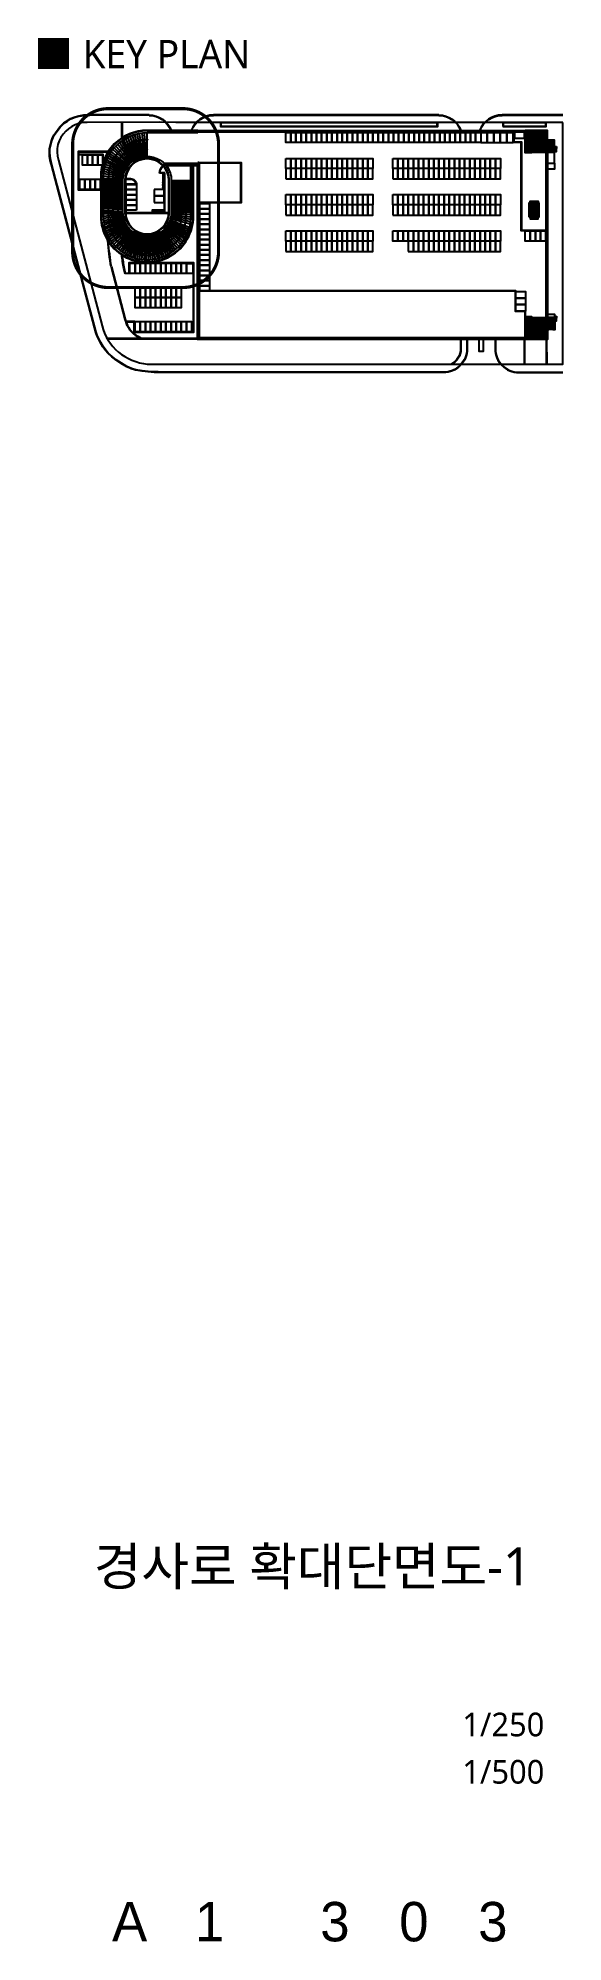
# Model space of a CAD drawing. Header units: millimetres. Extents: x 367092 to 767578, y 396038 to 811791.
# Drawn here: x 545715 to 562328, y 396427 to 456782 of the extents above; entities that cross this region are included whole.
import ezdxf
from ezdxf.enums import TextEntityAlignment as Align

# ---------------------------------------------------------------- set-up
doc = ezdxf.new("R2010")
doc.units = ezdxf.units.MM
doc.header["$LTSCALE"] = 100
doc.header["$MEASUREMENT"] = 0
doc.header["$PDSIZE"] = -10
doc.linetypes.add('CENTER', pattern=[2, 1.25, -0.25, 0.25, -0.25])
doc.linetypes.add('HID', pattern=[2.5, 1.5, -1])
for name, color, linetype in [('CEN(ST)', 1, 'CENTER'), ('KEYPLAN', 8, 'CONTINUOUS'), ('LED', 7, 'CONTINUOUS'), ('TEXT', 3, 'CONTINUOUS'), ('TEXT-TITLE', 6, 'CONTINUOUS'), ('TEXT-기입', 6, 'CONTINUOUS')]:
    doc.layers.add(name, color=color, linetype=linetype)
doc.styles.add('CGS', font='cgse', dxfattribs={"bigfont": 'cgs'})
doc.styles.add('나눔바른고딕', font='NanumBarunGothic.ttf')

msp = doc.modelspace()

# ---------------------------------------------------------------- texts
at = {"layer": 'TEXT', "style": '나눔바른고딕'}
msp.add_text('■ KEY PLAN', height=900, dxfattribs=at).set_placement((545591.8, 456274.8), align=Align.MIDDLE_LEFT)
at = {"layer": 'TEXT-TITLE', "style": '나눔바른고딕'}
msp.add_text('경사로 확대단면도-1', height=1200, dxfattribs=at).set_placement((554402.4, 407732.6), align=Align.CENTER)
at = {"layer": 'TEXT-기입', "style": '나눔바른고딕'}
for s, p in [('1/250', (559142.8, 402719.5)), ('1/500', (559142.8, 401219.5))]:
    msp.add_text(s, height=750, dxfattribs=at).set_placement(p, align=Align.BOTTOM_LEFT)
at = {"layer": 'TEXT-기입', "style": 'CGS'}
for s, p in [('A', (548611.3, 397069.5)), ('1', (551142.7, 397069.5)), ('3', (555111.3, 397069.5)), ('0', (557611.3, 397069.5)), ('3', (560111.3, 397069.5))]:
    msp.add_text(s, height=1250, dxfattribs=at).set_placement(p, align=Align.MIDDLE_CENTER)

# ---------------------------------------------------------------- blocks, each defined once
blk = doc.blocks.new('KEYPLAN')
at = {"layer": 'KEYPLAN', "ltscale": 0.1}
h = blk.add_hatch(dxfattribs=at)
h.set_pattern_fill('ANSI31', color=256, scale=6944.444444, angle=135)
h.set_pattern_definition([(180, (-35652198.5, -330605.2), (-6e-14, -868.055556), [])])
h.paths.add_polyline_path([(42570, 108076), (52391, 108076), (52391, 119749), (42570, 119749)])
h = blk.add_hatch(dxfattribs=at)
h.set_pattern_fill('ANSI31', color=256, scale=6944.444444, angle=135)
h.set_pattern_definition([(180, (-35652198.5, -328621.1), (-6e-14, -868.055556), [])])
h.paths.add_polyline_path([(76796, 103876), (76796, 119749), (86617, 119749), (86617, 103876)])
at = {"layer": 'CEN(ST)', "linetype": 'HID', "ltscale": 0.5, "const_width": 1587}
blk.add_lwpolyline([(27153, 138053, -0.4142136), (45089, 155990), (82554, 155990, -0.4142136), (100490, 138053), (100490, 83903, -0.4142136), (82554, 65966), (45089, 65966, -0.4142136), (27153, 83903)], format="xyb", close=True, dxfattribs=at)
at = {"layer": 'KEYPLAN', "ltscale": 0.1}
for p, q in [((90040, 143757), (64594, 143757)), ((72964, 128628), (90040, 128628)), ((86617, 101892), (86617, 127339)), ((42570, 121733), (42570, 101892)), ((73125, 115311), (68165, 115311)), ((68165, 115311), (68165, 112037)), ((72616, 123339), (72616, 123416)), ((72616, 123416), (72993, 123416)), ((72616, 123258), (72616, 123317)), ((72616, 122961), (72616, 123236)), ((72616, 122879), (72616, 122939)), ((72616, 122582), (72616, 122857)), ((72616, 122501), (72616, 122560)), ((72616, 122202), (72616, 122478)), ((72616, 121823), (72616, 122099)), ((72616, 121742), (72616, 121801)), ((72616, 121719), (72616, 121643)), ((72616, 121643), (72993, 121643)), ((72616, 121445), (72616, 121521)), ((72616, 121521), (72993, 121521)), ((72616, 121364), (72616, 121423)), ((72616, 121067), (72616, 121342)), ((72616, 120985), (72616, 121044)), ((72616, 120688), (72616, 120963)), ((72616, 120606), (72616, 120665)), ((72616, 120308), (72616, 120584)), ((72616, 119929), (72616, 120205)), ((72616, 119848), (72616, 119907)), ((72616, 119825), (72616, 119749)), ((72616, 119749), (72993, 119749)), ((72616, 119512), (72616, 119588)), ((72616, 119588), (72993, 119588)), ((72616, 119431), (72616, 119489)), ((72616, 119133), (72616, 119409)), ((72616, 119052), (72616, 119111)), ((72616, 118754), (72616, 119030)), ((72616, 118673), (72616, 118732)), ((72616, 118375), (72616, 118650)), ((72616, 117996), (72616, 118271)), ((72616, 117914), (72616, 117974)), ((72616, 117892), (72616, 117815)), ((72616, 117815), (72993, 117815)), ((72616, 117617), (72616, 117693)), ((72616, 117693), (72993, 117693)), ((72616, 117536), (72616, 117595)), ((72616, 117239), (72616, 117514)), ((72616, 117157), (72616, 117217)), ((72616, 116860), (72616, 117135)), ((72616, 116778), (72616, 116838)), ((72616, 116480), (72616, 116756)), ((72616, 116101), (72616, 116377)), ((72616, 116020), (72616, 116079)), ((72616, 115997), (72616, 115921)), ((72616, 115921), (72993, 115921)), ((72635, 123258), (72635, 123317)), ((72635, 122879), (72635, 122939)), ((72635, 122500), (72635, 122560)), ((72635, 122121), (72635, 122180)), ((72635, 121742), (72635, 121801)), ((72635, 121364), (72635, 121423)), ((72635, 120985), (72635, 121044)), ((72635, 120606), (72635, 120665)), ((72635, 120226), (72635, 120286)), ((72635, 119847), (72635, 119907)), ((72635, 119431), (72635, 119489)), ((72635, 119051), (72635, 119111)), ((72635, 118672), (72635, 118732)), ((72635, 118293), (72635, 118353)), ((72635, 117914), (72635, 117974)), ((72635, 117536), (72635, 117595)), ((72635, 117157), (72635, 117217)), ((72635, 116778), (72635, 116838)), ((72635, 116398), (72635, 116458)), ((72635, 116020), (72635, 116079)), ((72648, 123258), (72648, 123317)), ((72648, 122879), (72648, 122939)), ((72648, 122500), (72648, 122560)), ((72648, 122121), (72648, 122180)), ((72648, 121742), (72648, 121801)), ((72648, 121364), (72648, 121423)), ((72648, 120985), (72648, 121044)), ((72648, 120606), (72648, 120665)), ((72648, 120226), (72648, 120286)), ((72648, 119847), (72648, 119907)), ((72648, 119431), (72648, 119489)), ((72648, 119051), (72648, 119111)), ((72648, 118672), (72648, 118732)), ((72648, 118293), (72648, 118353)), ((72648, 117914), (72648, 117974)), ((72648, 117536), (72648, 117595)), ((72648, 117157), (72648, 117217)), ((72648, 116778), (72648, 116838)), ((72648, 116398), (72648, 116458)), ((72648, 116020), (72648, 116079)), ((72666, 123339), (72666, 123366)), ((72666, 123366), (72944, 123366)), ((72666, 123258), (72666, 123317)), ((72666, 122961), (72666, 123236)), ((72666, 122879), (72666, 122939)), ((72666, 122582), (72666, 122857)), ((72666, 122501), (72666, 122560)), ((72666, 122202), (72666, 122478)), ((72666, 121823), (72666, 122099)), ((72666, 121742), (72666, 121801)), ((72666, 121719), (72666, 121693)), ((72666, 121693), (72944, 121693)), ((72666, 121445), (72666, 121472)), ((72666, 121472), (72944, 121472)), ((72666, 121364), (72666, 121423)), ((72666, 121067), (72666, 121342)), ((72666, 120985), (72666, 121044)), ((72666, 120688), (72666, 120963)), ((72666, 120606), (72666, 120665)), ((72666, 120308), (72666, 120584)), ((72666, 119929), (72666, 120205)), ((72666, 119848), (72666, 119907)), ((72666, 119825), (72666, 119798)), ((72666, 119798), (72944, 119798)), ((72666, 119512), (72666, 119538)), ((72666, 119538), (72944, 119538)), ((72666, 119431), (72666, 119489)), ((72666, 119133), (72666, 119409)), ((72666, 119052), (72666, 119111)), ((72666, 118754), (72666, 119030)), ((72666, 118673), (72666, 118732)), ((72666, 118375), (72666, 118650)), ((72666, 117996), (72666, 118271)), ((72666, 117914), (72666, 117974)), ((72666, 117892), (72666, 117865)), ((72666, 117865), (72944, 117865)), ((72666, 117617), (72666, 117644)), ((72666, 117644), (72944, 117644)), ((72666, 117536), (72666, 117595)), ((72666, 117239), (72666, 117514)), ((72666, 117157), (72666, 117217)), ((72666, 116860), (72666, 117135)), ((72666, 116778), (72666, 116838)), ((72666, 116480), (72666, 116756)), ((72666, 116101), (72666, 116377)), ((72666, 116020), (72666, 116079)), ((72666, 115997), (72666, 115971)), ((72666, 115971), (72944, 115971)), ((72944, 123339), (72944, 123366)), ((72944, 123258), (72944, 123317)), ((72944, 122961), (72944, 123236)), ((72944, 122879), (72944, 122939)), ((72944, 122582), (72944, 122857)), ((72944, 122501), (72944, 122560)), ((72944, 122202), (72944, 122478)), ((72944, 122121), (72944, 122180)), ((72944, 121823), (72944, 122099)), ((72944, 121742), (72944, 121801)), ((72944, 121719), (72944, 121693)), ((72944, 121445), (72944, 121472)), ((72944, 121364), (72944, 121423)), ((72944, 121067), (72944, 121342)), ((72944, 120985), (72944, 121044)), ((72944, 120688), (72944, 120963)), ((72944, 120606), (72944, 120665)), ((72944, 120308), (72944, 120584)), ((72944, 120227), (72944, 120286)), ((72944, 119929), (72944, 120205)), ((72944, 119848), (72944, 119907)), ((72944, 119825), (72944, 119798)), ((72944, 119512), (72944, 119538)), ((72944, 119431), (72944, 119489)), ((72944, 119133), (72944, 119409)), ((72944, 119052), (72944, 119111)), ((72944, 118754), (72944, 119030)), ((72944, 118673), (72944, 118732)), ((72944, 118375), (72944, 118650)), ((72944, 118293), (72944, 118353)), ((72944, 117996), (72944, 118271)), ((72944, 117914), (72944, 117974)), ((72944, 117892), (72944, 117865)), ((72944, 117617), (72944, 117644)), ((72944, 117536), (72944, 117595)), ((72944, 117239), (72944, 117514)), ((72944, 117157), (72944, 117217)), ((72944, 116860), (72944, 117135)), ((72944, 116778), (72944, 116838)), ((72944, 116480), (72944, 116756)), ((72944, 116399), (72944, 116458)), ((72944, 116101), (72944, 116377)), ((72944, 116020), (72944, 116079)), ((72944, 115997), (72944, 115971)), ((72962, 123258), (72962, 123317)), ((72962, 122879), (72962, 122939)), ((72962, 122500), (72962, 122560)), ((72962, 122121), (72962, 122180)), ((72962, 121742), (72962, 121801)), ((72962, 121364), (72962, 121423)), ((72962, 120985), (72962, 121044)), ((72962, 120606), (72962, 120665)), ((72962, 120226), (72962, 120286)), ((72962, 119847), (72962, 119907)), ((72962, 119431), (72962, 119489)), ((72962, 119051), (72962, 119111)), ((72962, 118672), (72962, 118732)), ((72962, 118293), (72962, 118353)), ((72962, 117914), (72962, 117974)), ((72962, 117536), (72962, 117595)), ((72962, 117157), (72962, 117217)), ((72962, 116778), (72962, 116838)), ((72962, 116398), (72962, 116458)), ((72962, 116020), (72962, 116079)), ((72975, 123258), (72975, 123317)), ((72975, 122879), (72975, 122939)), ((72975, 122500), (72975, 122560)), ((72975, 122121), (72975, 122180)), ((72975, 121742), (72975, 121801)), ((72975, 121364), (72975, 121423)), ((72975, 120985), (72975, 121044)), ((72975, 120606), (72975, 120665)), ((72975, 120226), (72975, 120286)), ((72975, 119847), (72975, 119907)), ((72975, 119431), (72975, 119489)), ((72975, 119051), (72975, 119111)), ((72975, 118672), (72975, 118732)), ((72975, 118293), (72975, 118353)), ((72975, 117914), (72975, 117974)), ((72975, 117536), (72975, 117595)), ((72975, 117157), (72975, 117217)), ((72975, 116778), (72975, 116838)), ((72975, 116398), (72975, 116458)), ((72975, 116020), (72975, 116079)), ((72993, 123339), (72993, 123416)), ((72993, 123258), (72993, 123317)), ((72993, 122961), (72993, 123236)), ((72993, 122879), (72993, 122939)), ((72993, 122582), (72993, 122857)), ((72993, 122501), (72993, 122560)), ((72993, 122202), (72993, 122478)), ((72993, 122121), (72993, 122180)), ((72993, 121823), (72993, 122099)), ((72993, 121742), (72993, 121801)), ((72993, 121719), (72993, 121643)), ((72993, 121445), (72993, 121521)), ((72993, 121364), (72993, 121423)), ((72993, 121067), (72993, 121342)), ((72993, 120985), (72993, 121044)), ((72993, 120688), (72993, 120963)), ((72993, 120606), (72993, 120665)), ((72993, 120308), (72993, 120584)), ((72993, 120227), (72993, 120286)), ((72993, 119929), (72993, 120205)), ((72993, 119848), (72993, 119907)), ((72993, 119825), (72993, 119749)), ((72993, 119512), (72993, 119588)), ((72993, 119431), (72993, 119489)), ((72993, 119133), (72993, 119409)), ((72993, 119052), (72993, 119111)), ((72993, 118754), (72993, 119030)), ((72993, 118673), (72993, 118732)), ((72993, 118375), (72993, 118650)), ((72993, 118293), (72993, 118353)), ((72993, 117996), (72993, 118271)), ((72993, 117914), (72993, 117974)), ((72993, 117892), (72993, 117815)), ((72993, 117617), (72993, 117693)), ((72993, 117536), (72993, 117595)), ((72993, 117239), (72993, 117514)), ((72993, 117157), (72993, 117217)), ((72993, 116860), (72993, 117135)), ((72993, 116778), (72993, 116838)), ((72993, 116480), (72993, 116756)), ((72993, 116399), (72993, 116458)), ((72993, 116101), (72993, 116377)), ((72993, 116020), (72993, 116079)), ((72993, 115997), (72993, 115921)), ((73125, 112037), (73125, 115311)), ((73324, 103728), (73324, 123519)), ((73125, 112037), (68165, 112037)), ((68165, 112037), (68165, 108763)), ((68165, 112037), (73125, 112037)), ((68165, 108763), (73125, 108763)), ((73125, 108763), (73125, 112037)), ((42572, 104876), (52391, 105221))]:
    blk.add_line(p, q, dxfattribs=at)
for points in [[(70122, 23278), (68112, 23280), (65137, 23505), (62112, 23900), (58831, 24403), (56634, 25061), (54338, 26121), (51577, 27663), (48997, 29418), (46918, 31054), (44896, 32874), (43714, 34322), (42377, 36155), (41190, 38200), (39536, 41471), (38809, 43404), (32301, 67914), (19195, 117421), (16519, 127664), (15947, 129967), (15592, 132065), (15470, 134149), (15584, 135862), (15963, 137895), (16365, 139294), (16829, 140720), (17730, 142684), (20728, 146870), (21556, 147689), (22774, 148777), (24401, 149921), (26097, 150954), (28438, 151899), (30339, 152407), (32836, 152795), (34887, 152889), (35879, 152888)], [(70123, 23476), (68120, 23478), (65157, 23702), (62140, 24096), (58874, 24597), (56704, 25247), (54428, 26298), (51681, 27832), (49114, 29579), (47046, 31205), (45040, 33011), (43871, 34443), (42543, 36264), (41364, 38294), (39718, 41551), (38998, 43465), (32507, 67914), (19506, 117021), (19383, 117486), (16712, 127713), (16141, 130007), (15790, 132088), (15669, 134148), (15781, 135838), (16157, 137849), (16555, 139236), (17014, 140648), (17902, 142584), (20879, 146741), (21692, 147544), (22898, 148622), (24510, 149755), (26187, 150776), (28501, 151710), (30380, 152212), (32856, 152597), (34892, 152691), (35879, 152689)], [(65537, 152810), (35879, 152884)], [(65537, 152612), (35879, 152686)], [(51947, 141325), (51941, 149099)], [(52145, 141451), (52139, 149099)], [(63955, 131935), (63337, 143721)], [(90040, 144749), (64594, 144749)], [(64594, 131952), (64594, 143757)], [(90040, 144452), (90040, 143757)], [(265139, 94452), (252639, 94452), (252639, 138896), (248770, 138896), (248770, 144452)], [(265139, 94650), (252838, 94650), (252838, 139095), (248969, 139095), (248969, 144452)], [(44978, 134333), (29871, 134333), (29871, 115111), (41280, 115111), (41280, 120468)], [(44852, 134134), (30070, 134134), (30070, 132869)], [(55111, 127429), (46550, 134361)], [(55526, 127914), (47277, 135341)], [(55965, 128378), (48060, 136283)], [(56429, 128817), (48897, 137182)], [(56914, 129232), (49786, 138036)], [(57421, 129621), (50723, 138841)], [(57948, 129983), (51707, 139593)], [(58492, 130317), (52734, 140291)], [(59054, 130622), (53801, 140931)], [(59630, 130897), (54905, 141511)], [(60221, 131141), (56041, 142029)], [(60823, 131354), (57207, 142482)], [(61435, 131536), (58399, 142868)], [(62057, 131685), (59612, 143186)], [(62685, 131801), (60842, 143435)], [(63318, 131885), (62085, 143614)], [(64197, 136086), (64594, 135399), (64197, 134712), (64111, 134761), (64479, 135399), (64111, 136037), (64197, 136086)], [(42570, 129380), (42570, 132869), (30070, 132869)], [(42371, 128783), (42371, 132671), (30070, 132671), (30070, 115309), (41082, 115309), (41082, 120667), (41280, 120667)], [(42008, 127512), (39792, 127512), (39792, 132671), (42371, 132671), (42371, 128783)], [(52807, 122908), (42905, 125561)], [(52988, 123520), (43142, 126720)], [(53202, 124122), (43442, 127869)], [(53446, 124712), (43805, 129005)], [(53721, 125289), (44231, 130125)], [(54026, 125851), (44719, 131224)], [(54360, 126395), (45269, 132299)], [(54722, 126922), (45880, 133346)], [(72560, 127636), (90040, 127636)], [(72844, 127339), (90040, 127339)], [(90635, 128876), (111791, 128876), (111791, 108539), (90635, 108539)], [(90635, 128678), (111593, 128678), (111593, 108737), (90635, 108737)], [(269306, 128480), (269306, 125603), (265859, 125603)], [(52408, 120388), (42570, 120904)], [(42570, 119749), (52391, 119749)], [(52391, 119749), (42570, 119749)], [(52458, 121025), (42572, 122064)], [(52542, 121658), (42621, 123230)], [(52658, 122286), (42731, 124396)], [(73324, 123519), (70844, 123519)], [(73522, 123718), (71046, 123718)], [(73522, 103728), (73522, 123718)], [(76796, 119749), (86617, 119749)], [(83475, 119353), (84162, 119749), (84849, 119353), (84800, 119267), (84162, 119635), (83524, 119267), (83475, 119353)], [(42570, 108076), (52391, 108076)], [(42570, 107084), (52391, 107084)], [(42570, 106092), (52391, 106092)], [(257029, 107299), (261097, 107299)], [(257029, 106307), (261097, 106307)], [(257079, 108440), (257079, 109432), (261047, 109432), (261047, 108440)], [(257624, 102091), (257624, 107845)], [(258616, 102091), (258616, 107845)], [(259609, 102091), (259609, 107845)], [(260601, 102091), (260601, 107845)], [(52391, 103876), (42570, 103876)], [(42570, 103876), (52391, 103876)], [(52391, 103876), (42570, 103876)], [(52406, 103287), (42570, 102811)], [(52448, 102699), (42570, 101741)], [(52519, 102113), (42604, 100665)], [(52619, 101532), (42691, 99588)], [(52746, 100956), (42831, 98512)], [(52901, 100387), (43025, 97440)], [(53083, 99826), (43272, 96374)], [(53292, 99275), (43574, 95318)], [(53528, 98734), (43929, 94274)], [(53789, 98206), (44338, 93245)], [(54076, 97690), (44800, 92235)], [(54387, 97189), (45314, 91245)], [(54722, 96704), (45880, 90280)], [(55080, 96235), (46496, 89341)], [(53681, 103728), (75505, 103728)], [(53681, 103430), (75497, 103430)], [(67074, 103976), (68562, 103976), (68562, 104968), (67074, 104968), (67074, 103976), (68562, 104968), (68562, 103976), (67074, 104968)], [(68562, 103976), (70050, 103976), (70050, 104968), (68562, 104968), (68562, 103976), (70050, 104968), (70050, 103976), (68562, 104968)], [(70050, 103976), (71538, 103976), (71538, 104968), (70050, 104968), (70050, 103976), (71538, 104968), (71538, 103976), (70050, 104968)], [(71538, 103976), (73026, 103976), (73026, 104968), (71538, 104968), (71538, 103976), (73026, 104968), (73026, 103976), (71538, 104968)], [(74108, 96235), (82691, 89341)], [(74466, 96704), (83307, 90280)], [(74801, 97189), (83873, 91245)], [(75112, 97690), (84387, 92235)], [(75398, 98206), (84849, 93245)], [(75660, 98734), (85258, 94274)], [(75895, 99275), (85613, 95318)], [(76104, 99826), (85915, 96374)], [(76380, 100718), (86282, 98065)], [(76529, 101339), (86456, 99229)], [(76646, 101967), (86567, 100396)], [(76729, 102601), (86615, 101562)], [(76779, 103238), (86617, 102722)], [(76796, 103876), (86617, 103876)], [(257029, 105315), (261097, 105315)], [(257029, 104323), (261097, 104323)], [(257029, 103331), (261097, 103331)], [(257029, 102339), (261097, 102339)], [(257079, 101495), (257079, 100503), (261047, 100503), (261047, 101495)], [(55460, 95785), (47161, 88433)], [(55862, 95353), (47874, 87556)], [(56284, 94941), (48634, 86715)], [(56725, 94550), (49438, 85913)], [(57185, 94181), (50284, 85150)], [(57662, 93834), (51172, 84431)], [(58155, 93511), (52097, 83757)], [(58663, 93212), (53058, 83131)], [(59186, 92938), (54052, 82555)], [(59720, 92689), (55077, 82030)], [(60267, 92467), (56130, 81560)], [(60823, 92271), (57207, 81144)], [(61388, 92103), (58307, 80785)], [(61961, 91961), (59424, 80484)], [(62539, 91848), (60557, 80241)], [(63123, 91763), (61702, 80059)], [(63710, 91706), (62855, 79937)], [(64299, 91678), (64014, 79876)], [(64889, 91678), (65174, 79876)], [(65478, 91706), (66332, 79937)], [(66064, 91763), (67486, 80059)], [(66648, 91848), (68630, 80241)], [(67227, 91961), (69763, 80484)], [(67799, 92103), (70881, 80785)], [(68364, 92271), (71980, 81144)], [(68921, 92467), (73057, 81560)], [(69467, 92689), (74110, 82030)], [(70002, 92938), (75135, 82555)], [(70524, 93212), (76129, 83131)], [(71032, 93511), (77090, 83757)], [(71525, 93834), (78016, 84431)], [(72002, 94181), (78903, 85150)], [(72462, 94550), (79749, 85913)], [(72904, 94941), (80553, 86715)], [(73326, 95353), (81313, 87556)], [(73727, 95785), (82026, 88433)], [(64594, 78380), (87709, 78380), (87709, 43460), (58344, 43460), (58344, 48817), (53935, 48817)], [(64594, 78579), (87907, 78579), (87907, 43261), (58145, 43261), (58145, 48618), (53993, 48618)], [(46464, 76286), (53401, 49930), (53810, 48536), (54130, 47649), (54549, 46797), (55174, 45727), (55815, 44747), (56386, 44023), (57020, 43350), (57705, 42743), (58616, 42068), (59753, 41317), (60713, 40755), (61553, 40362), (61898, 40235)], [(46655, 76337), (53592, 49983), (53999, 48598), (54313, 47726), (54724, 46891), (55343, 45832), (55976, 44863), (56537, 44152), (57158, 43493), (57830, 42897), (58730, 42231), (59858, 41485), (60805, 40931), (61629, 40546), (62473, 40235)], [(254822, 50950), (254822, 54104), (249862, 54104), (249862, 64293), (90635, 64293)], [(254623, 50950), (254623, 53906), (249663, 53906), (249663, 64095), (90635, 64095)], [(89916, 40235), (44624, 40235)], [(89916, 39938), (44798, 39938)], [(233470, 39814), (233492, 33691), (231409, 33691), (231386, 39814)], [(254055, 39814), (254078, 27393)], [(254254, 39814), (254276, 27393)], [(265067, 39814), (265090, 27393)], [(265365, 39814), (265387, 27393)]]:
    blk.add_lwpolyline(points, dxfattribs=at)
for points in [[(273522, 148966), (171446, 148956), (78972, 148999), (70683, 149112), (34530, 149086), (32225, 148972), (30324, 148571), (28484, 147882), (26766, 146964), (25156, 145860), (23672, 144576), (22325, 143131), (21209, 141525), (20339, 139770), (19755, 137898), (19454, 135975), (19362, 134003), (19563, 132041), (19984, 130116), (41931, 46737), (42488, 44840), (43154, 42990), (44056, 41157), (45047, 39462), (46139, 37792), (47361, 36241), (48721, 34798), (50200, 33487), (51789, 32310), (53460, 31206), (55171, 30205), (56968, 29364), (58836, 28678), (60743, 28103), (62692, 27662), (64665, 27456), (66643, 27393), (273508, 27393)], [(210625, 148997), (101498, 148997), (101498, 147013), (210625, 147013)], [(210427, 148799), (101697, 148799), (101697, 147211), (210427, 147211)], [(134237, 144055), (136816, 144055), (136816, 138896), (134237, 138896)], [(136816, 144055), (139395, 144055), (139395, 138896), (136816, 138896)], [(139395, 144055), (141975, 144055), (141975, 138896), (139395, 138896)], [(141975, 144055), (144554, 144055), (144554, 138896), (141975, 138896)], [(144554, 144055), (147133, 144055), (147133, 138896), (144554, 138896)], [(147133, 144055), (149713, 144055), (149713, 138896), (147133, 138896)], [(149713, 144055), (152292, 144055), (152292, 138896), (149713, 138896)], [(152292, 144055), (154871, 144055), (154871, 138896), (152292, 138896)], [(154871, 144055), (157451, 144055), (157451, 138896), (154871, 138896)], [(157451, 144055), (160030, 144055), (160030, 138896), (157451, 138896)], [(160030, 144055), (162610, 144055), (162610, 138896), (160030, 138896)], [(162610, 144055), (165189, 144055), (165189, 138896), (162610, 138896)], [(165189, 144055), (167768, 144055), (167768, 138896), (165189, 138896)], [(167768, 144055), (170348, 144055), (170348, 138896), (167768, 138896)], [(170348, 144055), (172927, 144055), (172927, 138896), (170348, 138896)], [(172927, 144055), (175506, 144055), (175506, 138896), (172927, 138896)], [(175506, 144055), (178086, 144055), (178086, 138896), (175506, 138896)], [(178086, 144055), (180665, 144055), (180665, 138896), (178086, 138896)], [(180665, 144055), (183244, 144055), (183244, 138896), (180665, 138896)], [(183244, 144055), (185824, 144055), (185824, 138896), (183244, 138896)], [(185824, 144055), (188403, 144055), (188403, 138896), (185824, 138896)], [(188403, 144055), (190983, 144055), (190983, 138896), (188403, 138896)], [(190983, 144055), (193562, 144055), (193562, 138896), (190983, 138896)], [(193562, 144055), (196141, 144055), (196141, 138896), (193562, 138896)], [(196141, 144055), (198721, 144055), (198721, 138896), (196141, 138896)], [(198721, 144055), (201300, 144055), (201300, 138896), (198721, 138896)], [(201300, 144055), (203879, 144055), (203879, 138896), (201300, 138896)], [(203879, 144055), (206459, 144055), (206459, 138896), (203879, 138896)], [(206459, 144055), (209038, 144055), (209038, 138896), (206459, 138896)], [(209038, 144055), (211617, 144055), (211617, 138896), (209038, 138896)], [(211617, 144055), (214197, 144055), (214197, 138896), (211617, 138896)], [(214197, 144055), (216776, 144055), (216776, 138896), (214197, 138896)], [(216776, 144055), (219356, 144055), (219356, 138896), (216776, 138896)], [(219356, 144055), (221935, 144055), (221935, 138896), (219356, 138896)], [(221935, 144055), (224514, 144055), (224514, 138896), (221935, 138896)], [(224514, 144055), (227094, 144055), (227094, 138896), (224514, 138896)], [(227094, 144055), (229673, 144055), (229673, 138896), (227094, 138896)], [(229673, 144055), (232252, 144055), (232252, 138896), (229673, 138896)], [(232252, 138896), (235526, 138896), (235526, 143856), (232252, 143856)], [(235526, 138896), (238800, 138896), (238800, 143856), (235526, 143856)], [(238800, 138896), (242074, 138896), (242074, 143856), (238800, 143856)], [(242074, 138896), (245348, 138896), (245348, 143856), (242074, 143856)], [(243363, 147013), (265189, 147013), (265189, 148965), (243363, 148965)], [(243562, 147211), (264990, 147211), (264990, 148766), (243562, 148766)], [(245348, 138896), (248621, 138896), (248621, 143856), (245348, 143856)], [(254227, 141079), (254227, 144154), (249167, 144154), (249167, 141079)], [(34633, 127512), (32054, 127512), (32054, 132671), (34633, 132671)], [(37213, 127512), (34633, 127512), (34633, 132671), (37213, 132671)], [(39792, 127512), (37213, 127512), (37213, 132671), (39792, 132671)], [(134237, 130960), (136816, 130960), (136816, 125801), (134237, 125801)], [(134237, 120642), (136816, 120642), (136816, 125801), (134237, 125801)], [(136816, 130960), (139395, 130960), (139395, 125801), (136816, 125801)], [(136816, 120642), (139395, 120642), (139395, 125801), (136816, 125801)], [(139395, 130960), (141975, 130960), (141975, 125801), (139395, 125801)], [(139395, 120642), (141975, 120642), (141975, 125801), (139395, 125801)], [(141975, 130960), (144554, 130960), (144554, 125801), (141975, 125801)], [(141975, 120642), (144554, 120642), (144554, 125801), (141975, 125801)], [(144554, 130960), (147133, 130960), (147133, 125801), (144554, 125801)], [(144554, 120642), (147133, 120642), (147133, 125801), (144554, 125801)], [(147133, 130960), (149713, 130960), (149713, 125801), (147133, 125801)], [(147133, 120642), (149713, 120642), (149713, 125801), (147133, 125801)], [(149713, 130960), (152292, 130960), (152292, 125801), (149713, 125801)], [(149713, 120642), (152292, 120642), (152292, 125801), (149713, 125801)], [(152292, 130960), (154871, 130960), (154871, 125801), (152292, 125801)], [(152292, 120642), (154871, 120642), (154871, 125801), (152292, 125801)], [(154871, 130960), (157451, 130960), (157451, 125801), (154871, 125801)], [(154871, 120642), (157451, 120642), (157451, 125801), (154871, 125801)], [(157451, 130960), (160030, 130960), (160030, 125801), (157451, 125801)], [(157451, 120642), (160030, 120642), (160030, 125801), (157451, 125801)], [(160030, 130960), (162610, 130960), (162610, 125801), (160030, 125801)], [(160030, 120642), (162610, 120642), (162610, 125801), (160030, 125801)], [(162610, 130960), (165189, 130960), (165189, 125801), (162610, 125801)], [(162610, 120642), (165189, 120642), (165189, 125801), (162610, 125801)], [(165189, 130960), (167768, 130960), (167768, 125801), (165189, 125801)], [(165189, 120642), (167768, 120642), (167768, 125801), (165189, 125801)], [(167768, 130960), (170348, 130960), (170348, 125801), (167768, 125801)], [(167768, 120642), (170348, 120642), (170348, 125801), (167768, 125801)], [(170348, 130960), (172927, 130960), (172927, 125801), (170348, 125801)], [(170348, 120642), (172927, 120642), (172927, 125801), (170348, 125801)], [(172927, 130960), (175506, 130960), (175506, 125801), (172927, 125801)], [(172927, 120642), (175506, 120642), (175506, 125801), (172927, 125801)], [(175506, 130960), (178086, 130960), (178086, 125801), (175506, 125801)], [(175506, 120642), (178086, 120642), (178086, 125801), (175506, 125801)], [(188056, 130960), (190635, 130960), (190635, 125801), (188056, 125801)], [(188056, 120642), (190635, 120642), (190635, 125801), (188056, 125801)], [(190635, 130960), (193215, 130960), (193215, 125801), (190635, 125801)], [(190635, 120642), (193215, 120642), (193215, 125801), (190635, 125801)], [(193215, 130960), (195794, 130960), (195794, 125801), (193215, 125801)], [(193215, 120642), (195794, 120642), (195794, 125801), (193215, 125801)], [(195794, 130960), (198373, 130960), (198373, 125801), (195794, 125801)], [(195794, 120642), (198373, 120642), (198373, 125801), (195794, 125801)], [(198373, 130960), (200953, 130960), (200953, 125801), (198373, 125801)], [(198373, 120642), (200953, 120642), (200953, 125801), (198373, 125801)], [(200953, 130960), (203532, 130960), (203532, 125801), (200953, 125801)], [(200953, 120642), (203532, 120642), (203532, 125801), (200953, 125801)], [(203532, 130960), (206112, 130960), (206112, 125801), (203532, 125801)], [(203532, 120642), (206112, 120642), (206112, 125801), (203532, 125801)], [(206112, 130960), (208691, 130960), (208691, 125801), (206112, 125801)], [(206112, 120642), (208691, 120642), (208691, 125801), (206112, 125801)], [(208691, 130960), (211270, 130960), (211270, 125801), (208691, 125801)], [(208691, 120642), (211270, 120642), (211270, 125801), (208691, 125801)], [(211270, 130960), (213850, 130960), (213850, 125801), (211270, 125801)], [(211270, 120642), (213850, 120642), (213850, 125801), (211270, 125801)], [(213850, 130960), (216429, 130960), (216429, 125801), (213850, 125801)], [(213850, 120642), (216429, 120642), (216429, 125801), (213850, 125801)], [(216429, 130960), (219008, 130960), (219008, 125801), (216429, 125801)], [(216429, 120642), (219008, 120642), (219008, 125801), (216429, 125801)], [(219008, 130960), (221588, 130960), (221588, 125801), (219008, 125801)], [(219008, 120642), (221588, 120642), (221588, 125801), (219008, 125801)], [(221588, 130960), (224167, 130960), (224167, 125801), (221588, 125801)], [(221588, 120642), (224167, 120642), (224167, 125801), (221588, 125801)], [(224167, 130960), (226746, 130960), (226746, 125801), (224167, 125801)], [(224167, 120642), (226746, 120642), (226746, 125801), (224167, 125801)], [(226746, 130960), (229326, 130960), (229326, 125801), (226746, 125801)], [(226746, 120642), (229326, 120642), (229326, 125801), (226746, 125801)], [(229326, 130960), (231905, 130960), (231905, 125801), (229326, 125801)], [(229326, 120642), (231905, 120642), (231905, 125801), (229326, 125801)], [(231905, 130960), (234485, 130960), (234485, 125801), (231905, 125801)], [(231905, 120642), (234485, 120642), (234485, 125801), (231905, 125801)], [(234485, 130960), (237064, 130960), (237064, 125801), (234485, 125801)], [(234485, 120642), (237064, 120642), (237064, 125801), (234485, 125801)], [(237064, 130960), (239643, 130960), (239643, 125801), (237064, 125801)], [(237064, 120642), (239643, 120642), (239643, 125801), (237064, 125801)], [(239643, 130960), (242223, 130960), (242223, 125801), (239643, 125801)], [(239643, 120642), (242223, 120642), (242223, 125801), (239643, 125801)], [(33344, 115309), (30764, 115309), (30764, 120468), (33344, 120468)], [(35923, 115309), (33344, 115309), (33344, 120468), (35923, 120468)], [(38502, 115309), (35923, 115309), (35923, 120468), (38502, 120468)], [(41082, 115309), (38502, 115309), (38502, 120468), (41082, 120468)], [(59237, 115210), (54078, 115210), (54078, 117790), (59237, 117790)], [(59237, 112631), (54078, 112631), (54078, 115210), (59237, 115210)], [(72733, 123373), (72748, 123373), (72759, 123383), (72759, 123399), (72748, 123409), (72733, 123409), (72722, 123399), (72722, 123383)], [(72733, 121686), (72748, 121686), (72759, 121676), (72759, 121660), (72748, 121650), (72733, 121650), (72722, 121660), (72722, 121676)], [(72733, 121478), (72748, 121478), (72759, 121488), (72759, 121504), (72748, 121515), (72733, 121515), (72722, 121504), (72722, 121488)], [(72733, 119792), (72748, 119792), (72759, 119782), (72759, 119766), (72748, 119756), (72733, 119756), (72722, 119766), (72722, 119782)], [(72733, 119545), (72748, 119545), (72759, 119555), (72759, 119571), (72748, 119581), (72733, 119581), (72722, 119571), (72722, 119555)], [(72733, 117858), (72748, 117858), (72759, 117848), (72759, 117832), (72748, 117822), (72733, 117822), (72722, 117832), (72722, 117848)], [(72733, 117650), (72748, 117650), (72759, 117661), (72759, 117677), (72748, 117687), (72733, 117687), (72722, 117677), (72722, 117661)], [(72733, 115964), (72748, 115964), (72759, 115954), (72759, 115938), (72748, 115928), (72733, 115928), (72722, 115938), (72722, 115954)], [(72862, 123373), (72877, 123373), (72888, 123383), (72888, 123399), (72877, 123409), (72862, 123409), (72851, 123399), (72851, 123383)], [(72862, 121686), (72877, 121686), (72888, 121676), (72888, 121660), (72877, 121650), (72862, 121650), (72851, 121660), (72851, 121676)], [(72862, 121478), (72877, 121478), (72888, 121488), (72888, 121504), (72877, 121515), (72862, 121515), (72851, 121504), (72851, 121488)], [(72862, 119792), (72877, 119792), (72888, 119782), (72888, 119766), (72877, 119756), (72862, 119756), (72851, 119766), (72851, 119782)], [(72862, 119545), (72877, 119545), (72888, 119555), (72888, 119571), (72877, 119581), (72862, 119581), (72851, 119571), (72851, 119555)], [(72862, 117858), (72877, 117858), (72888, 117848), (72888, 117832), (72877, 117822), (72862, 117822), (72851, 117832), (72851, 117848)], [(72862, 117650), (72877, 117650), (72888, 117661), (72888, 117677), (72877, 117687), (72862, 117687), (72851, 117677), (72851, 117661)], [(72862, 115964), (72877, 115964), (72888, 115954), (72888, 115938), (72877, 115928), (72862, 115928), (72851, 115938), (72851, 115954)], [(59237, 110052), (54078, 110052), (54078, 112631), (59237, 112631)], [(59237, 107472), (54078, 107472), (54078, 110052), (59237, 110052)], [(59237, 104893), (54078, 104893), (54078, 107472), (59237, 107472)], [(96092, 105563), (96092, 108142), (90933, 108142), (90933, 105563)], [(96092, 102983), (96092, 105563), (90933, 105563), (90933, 102983)], [(134237, 112706), (136816, 112706), (136816, 107547), (134237, 107547)], [(134237, 102388), (136816, 102388), (136816, 107547), (134237, 107547)], [(136816, 112706), (139395, 112706), (139395, 107547), (136816, 107547)], [(136816, 102388), (139395, 102388), (139395, 107547), (136816, 107547)], [(139395, 112706), (141975, 112706), (141975, 107547), (139395, 107547)], [(139395, 102388), (141975, 102388), (141975, 107547), (139395, 107547)], [(141975, 112706), (144554, 112706), (144554, 107547), (141975, 107547)], [(141975, 102388), (144554, 102388), (144554, 107547), (141975, 107547)], [(144554, 112706), (147133, 112706), (147133, 107547), (144554, 107547)], [(144554, 102388), (147133, 102388), (147133, 107547), (144554, 107547)], [(147133, 112706), (149713, 112706), (149713, 107547), (147133, 107547)], [(147133, 102388), (149713, 102388), (149713, 107547), (147133, 107547)], [(149713, 112706), (152292, 112706), (152292, 107547), (149713, 107547)], [(149713, 102388), (152292, 102388), (152292, 107547), (149713, 107547)], [(152292, 112706), (154871, 112706), (154871, 107547), (152292, 107547)], [(152292, 102388), (154871, 102388), (154871, 107547), (152292, 107547)], [(154871, 112706), (157451, 112706), (157451, 107547), (154871, 107547)], [(154871, 102388), (157451, 102388), (157451, 107547), (154871, 107547)], [(157451, 112706), (160030, 112706), (160030, 107547), (157451, 107547)], [(157451, 102388), (160030, 102388), (160030, 107547), (157451, 107547)], [(160030, 112706), (162610, 112706), (162610, 107547), (160030, 107547)], [(160030, 102388), (162610, 102388), (162610, 107547), (160030, 107547)], [(162610, 112706), (165189, 112706), (165189, 107547), (162610, 107547)], [(162610, 102388), (165189, 102388), (165189, 107547), (162610, 107547)], [(165189, 112706), (167768, 112706), (167768, 107547), (165189, 107547)], [(165189, 102388), (167768, 102388), (167768, 107547), (165189, 107547)], [(167768, 112706), (170348, 112706), (170348, 107547), (167768, 107547)], [(167768, 102388), (170348, 102388), (170348, 107547), (167768, 107547)], [(170348, 112706), (172927, 112706), (172927, 107547), (170348, 107547)], [(170348, 102388), (172927, 102388), (172927, 107547), (170348, 107547)], [(172927, 112706), (175506, 112706), (175506, 107547), (172927, 107547)], [(172927, 102388), (175506, 102388), (175506, 107547), (172927, 107547)], [(175506, 112706), (178086, 112706), (178086, 107547), (175506, 107547)], [(175506, 102388), (178086, 102388), (178086, 107547), (175506, 107547)], [(188056, 112706), (190635, 112706), (190635, 107547), (188056, 107547)], [(188056, 102388), (190635, 102388), (190635, 107547), (188056, 107547)], [(190635, 112706), (193215, 112706), (193215, 107547), (190635, 107547)], [(190635, 102388), (193215, 102388), (193215, 107547), (190635, 107547)], [(193215, 112706), (195794, 112706), (195794, 107547), (193215, 107547)], [(193215, 102388), (195794, 102388), (195794, 107547), (193215, 107547)], [(195794, 112706), (198373, 112706), (198373, 107547), (195794, 107547)], [(195794, 102388), (198373, 102388), (198373, 107547), (195794, 107547)], [(198373, 112706), (200953, 112706), (200953, 107547), (198373, 107547)], [(198373, 102388), (200953, 102388), (200953, 107547), (198373, 107547)], [(200953, 112706), (203532, 112706), (203532, 107547), (200953, 107547)], [(200953, 102388), (203532, 102388), (203532, 107547), (200953, 107547)], [(203532, 112706), (206112, 112706), (206112, 107547), (203532, 107547)], [(203532, 102388), (206112, 102388), (206112, 107547), (203532, 107547)], [(206112, 112706), (208691, 112706), (208691, 107547), (206112, 107547)], [(206112, 102388), (208691, 102388), (208691, 107547), (206112, 107547)], [(208691, 112706), (211270, 112706), (211270, 107547), (208691, 107547)], [(208691, 102388), (211270, 102388), (211270, 107547), (208691, 107547)], [(211270, 112706), (213850, 112706), (213850, 107547), (211270, 107547)], [(211270, 102388), (213850, 102388), (213850, 107547), (211270, 107547)], [(213850, 112706), (216429, 112706), (216429, 107547), (213850, 107547)], [(213850, 102388), (216429, 102388), (216429, 107547), (213850, 107547)], [(216429, 112706), (219008, 112706), (219008, 107547), (216429, 107547)], [(216429, 102388), (219008, 102388), (219008, 107547), (216429, 107547)], [(219008, 112706), (221588, 112706), (221588, 107547), (219008, 107547)], [(219008, 102388), (221588, 102388), (221588, 107547), (219008, 107547)], [(221588, 112706), (224167, 112706), (224167, 107547), (221588, 107547)], [(221588, 102388), (224167, 102388), (224167, 107547), (221588, 107547)], [(224167, 112706), (226746, 112706), (226746, 107547), (224167, 107547)], [(224167, 102388), (226746, 102388), (226746, 107547), (224167, 107547)], [(226746, 112706), (229326, 112706), (229326, 107547), (226746, 107547)], [(226746, 102388), (229326, 102388), (229326, 107547), (226746, 107547)], [(229326, 112706), (231905, 112706), (231905, 107547), (229326, 107547)], [(229326, 102388), (231905, 102388), (231905, 107547), (229326, 107547)], [(231905, 112706), (234485, 112706), (234485, 107547), (231905, 107547)], [(231905, 102388), (234485, 102388), (234485, 107547), (231905, 107547)], [(234485, 112706), (237064, 112706), (237064, 107547), (234485, 107547)], [(234485, 102388), (237064, 102388), (237064, 107547), (234485, 107547)], [(237064, 112706), (239643, 112706), (239643, 107547), (237064, 107547)], [(237064, 102388), (239643, 102388), (239643, 107547), (237064, 107547)], [(239643, 112706), (242223, 112706), (242223, 107547), (239643, 107547)], [(239643, 102388), (242223, 102388), (242223, 107547), (239643, 107547)], [(256434, 101495), (261692, 101495), (261692, 108440), (256434, 108440)], [(256831, 101892), (261295, 101892), (261295, 108043), (256831, 108043)], [(257029, 102091), (261097, 102091), (261097, 107845), (257029, 107845)], [(96092, 100404), (96092, 102983), (90933, 102983), (90933, 100404)], [(96092, 97825), (96092, 100404), (90933, 100404), (90933, 97825)], [(96092, 95245), (96092, 97825), (90933, 97825), (90933, 95245)], [(96092, 92666), (96092, 95245), (90933, 95245), (90933, 92666)], [(96092, 90087), (96092, 92666), (90933, 92666), (90933, 90087)], [(96092, 87507), (96092, 90087), (90933, 90087), (90933, 87507)], [(96092, 84928), (96092, 87507), (90933, 87507), (90933, 84928)], [(134237, 94452), (136816, 94452), (136816, 89293), (134237, 89293)], [(134237, 84134), (136816, 84134), (136816, 89293), (134237, 89293)], [(136816, 94452), (139395, 94452), (139395, 89293), (136816, 89293)], [(136816, 84134), (139395, 84134), (139395, 89293), (136816, 89293)], [(139395, 94452), (141975, 94452), (141975, 89293), (139395, 89293)], [(139395, 84134), (141975, 84134), (141975, 89293), (139395, 89293)], [(141975, 94452), (144554, 94452), (144554, 89293), (141975, 89293)], [(141975, 84134), (144554, 84134), (144554, 89293), (141975, 89293)], [(144554, 94452), (147133, 94452), (147133, 89293), (144554, 89293)], [(144554, 84134), (147133, 84134), (147133, 89293), (144554, 89293)], [(147133, 94452), (149713, 94452), (149713, 89293), (147133, 89293)], [(147133, 84134), (149713, 84134), (149713, 89293), (147133, 89293)], [(149713, 94452), (152292, 94452), (152292, 89293), (149713, 89293)], [(149713, 84134), (152292, 84134), (152292, 89293), (149713, 89293)], [(152292, 94452), (154871, 94452), (154871, 89293), (152292, 89293)], [(152292, 84134), (154871, 84134), (154871, 89293), (152292, 89293)], [(154871, 94452), (157451, 94452), (157451, 89293), (154871, 89293)], [(154871, 84134), (157451, 84134), (157451, 89293), (154871, 89293)], [(157451, 94452), (160030, 94452), (160030, 89293), (157451, 89293)], [(157451, 84134), (160030, 84134), (160030, 89293), (157451, 89293)], [(160030, 94452), (162610, 94452), (162610, 89293), (160030, 89293)], [(160030, 84134), (162610, 84134), (162610, 89293), (160030, 89293)], [(162610, 94452), (165189, 94452), (165189, 89293), (162610, 89293)], [(162610, 84134), (165189, 84134), (165189, 89293), (162610, 89293)], [(165189, 94452), (167768, 94452), (167768, 89293), (165189, 89293)], [(165189, 84134), (167768, 84134), (167768, 89293), (165189, 89293)], [(167768, 94452), (170348, 94452), (170348, 89293), (167768, 89293)], [(167768, 84134), (170348, 84134), (170348, 89293), (167768, 89293)], [(170348, 94452), (172927, 94452), (172927, 89293), (170348, 89293)], [(170348, 84134), (172927, 84134), (172927, 89293), (170348, 89293)], [(172927, 94452), (175506, 94452), (175506, 89293), (172927, 89293)], [(172927, 84134), (175506, 84134), (175506, 89293), (172927, 89293)], [(175506, 94452), (178086, 94452), (178086, 89293), (175506, 89293)], [(175506, 84134), (178086, 84134), (178086, 89293), (175506, 89293)], [(188056, 94452), (190635, 94452), (190635, 89293), (188056, 89293)], [(190635, 94452), (193215, 94452), (193215, 89293), (190635, 89293)], [(193215, 94452), (195794, 94452), (195794, 89293), (193215, 89293)], [(195794, 94452), (198373, 94452), (198373, 89293), (195794, 89293)], [(195794, 84134), (198373, 84134), (198373, 89293), (195794, 89293)], [(198373, 94452), (200953, 94452), (200953, 89293), (198373, 89293)], [(198373, 84134), (200953, 84134), (200953, 89293), (198373, 89293)], [(200953, 94452), (203532, 94452), (203532, 89293), (200953, 89293)], [(200953, 84134), (203532, 84134), (203532, 89293), (200953, 89293)], [(203532, 94452), (206112, 94452), (206112, 89293), (203532, 89293)], [(203532, 84134), (206112, 84134), (206112, 89293), (203532, 89293)], [(206112, 94452), (208691, 94452), (208691, 89293), (206112, 89293)], [(206112, 84134), (208691, 84134), (208691, 89293), (206112, 89293)], [(208691, 94452), (211270, 94452), (211270, 89293), (208691, 89293)], [(208691, 84134), (211270, 84134), (211270, 89293), (208691, 89293)], [(211270, 94452), (213850, 94452), (213850, 89293), (211270, 89293)], [(211270, 84134), (213850, 84134), (213850, 89293), (211270, 89293)], [(213850, 94452), (216429, 94452), (216429, 89293), (213850, 89293)], [(213850, 84134), (216429, 84134), (216429, 89293), (213850, 89293)], [(216429, 94452), (219008, 94452), (219008, 89293), (216429, 89293)], [(216429, 84134), (219008, 84134), (219008, 89293), (216429, 89293)], [(219008, 94452), (221588, 94452), (221588, 89293), (219008, 89293)], [(219008, 84134), (221588, 84134), (221588, 89293), (219008, 89293)], [(221588, 94452), (224167, 94452), (224167, 89293), (221588, 89293)], [(221588, 84134), (224167, 84134), (224167, 89293), (221588, 89293)], [(224167, 94452), (226746, 94452), (226746, 89293), (224167, 89293)], [(224167, 84134), (226746, 84134), (226746, 89293), (224167, 89293)], [(226746, 94452), (229326, 94452), (229326, 89293), (226746, 89293)], [(226746, 84134), (229326, 84134), (229326, 89293), (226746, 89293)], [(229326, 94452), (231905, 94452), (231905, 89293), (229326, 89293)], [(229326, 84134), (231905, 84134), (231905, 89293), (229326, 89293)], [(231905, 94452), (234485, 94452), (234485, 89293), (231905, 89293)], [(231905, 84134), (234485, 84134), (234485, 89293), (231905, 89293)], [(234485, 94452), (237064, 94452), (237064, 89293), (234485, 89293)], [(234485, 84134), (237064, 84134), (237064, 89293), (234485, 89293)], [(237064, 94452), (239643, 94452), (239643, 89293), (237064, 89293)], [(237064, 84134), (239643, 84134), (239643, 89293), (237064, 89293)], [(239643, 94452), (242223, 94452), (242223, 89293), (239643, 89293)], [(239643, 84134), (242223, 84134), (242223, 89293), (239643, 89293)], [(254524, 94452), (257104, 94452), (257104, 89293), (254524, 89293)], [(257104, 94452), (259683, 94452), (259683, 89293), (257104, 89293)], [(259683, 94452), (262262, 94452), (262262, 89293), (259683, 89293)], [(262262, 94452), (264842, 94452), (264842, 89293), (262262, 89293)], [(55963, 78182), (58542, 78182), (58542, 73023), (55963, 73023)], [(58542, 78182), (61121, 78182), (61121, 73023), (58542, 73023)], [(61121, 78182), (63701, 78182), (63701, 73023), (61121, 73023)], [(63701, 78182), (66280, 78182), (66280, 73023), (63701, 73023)], [(66280, 78182), (68860, 78182), (68860, 73023), (66280, 73023)], [(68860, 78182), (71439, 78182), (71439, 73023), (68860, 73023)], [(71439, 78182), (74018, 78182), (74018, 73023), (71439, 73023)], [(74018, 78182), (76598, 78182), (76598, 73023), (74018, 73023)], [(76598, 78182), (79177, 78182), (79177, 73023), (76598, 73023)], [(79177, 78182), (81756, 78182), (81756, 73023), (79177, 73023)], [(81756, 78182), (84336, 78182), (84336, 73023), (81756, 73023)], [(84336, 77983), (87610, 77983), (87610, 73023), (84336, 73023)], [(96092, 82349), (96092, 84928), (90933, 84928), (90933, 82349)], [(96092, 79769), (96092, 82349), (90933, 82349), (90933, 79769)], [(96092, 77190), (96092, 79769), (90933, 79769), (90933, 77190)], [(96092, 74610), (96092, 77190), (90933, 77190), (90933, 74610)], [(96092, 72031), (96092, 74610), (90933, 74610), (90933, 72031)], [(96092, 69452), (96092, 72031), (90933, 72031), (90933, 69452)], [(96092, 66872), (96092, 69452), (90933, 69452), (90933, 66872)], [(58542, 66079), (61121, 66079), (61121, 60920), (58542, 60920)], [(58542, 60920), (61121, 60920), (61121, 55761), (58542, 55761)], [(61121, 66079), (63701, 66079), (63701, 60920), (61121, 60920)], [(61121, 60920), (63701, 60920), (63701, 55761), (61121, 55761)], [(63701, 66079), (66280, 66079), (66280, 60920), (63701, 60920)], [(63701, 60920), (66280, 60920), (66280, 55761), (63701, 55761)], [(66280, 66079), (68860, 66079), (68860, 60920), (66280, 60920)], [(66280, 60920), (68860, 60920), (68860, 55761), (66280, 55761)], [(68860, 66079), (71439, 66079), (71439, 60920), (68860, 60920)], [(68860, 60920), (71439, 60920), (71439, 55761), (68860, 55761)], [(71439, 66079), (74018, 66079), (74018, 60920), (71439, 60920)], [(71439, 60920), (74018, 60920), (74018, 55761), (71439, 55761)], [(74018, 66079), (76598, 66079), (76598, 60920), (74018, 60920)], [(74018, 60920), (76598, 60920), (76598, 55761), (74018, 55761)], [(76598, 66079), (79177, 66079), (79177, 60920), (76598, 60920)], [(76598, 60920), (79177, 60920), (79177, 55761), (76598, 55761)], [(79177, 66079), (81756, 66079), (81756, 60920), (79177, 60920)], [(79177, 60920), (81756, 60920), (81756, 55761), (79177, 55761)], [(96092, 64293), (96092, 66872), (90933, 66872), (90933, 64293)], [(254822, 60652), (249862, 60652), (249862, 63926), (254822, 63926)], [(254822, 57378), (249862, 57378), (249862, 60652), (254822, 60652)], [(58542, 48817), (61121, 48817), (61121, 43658), (58542, 43658)], [(61121, 48817), (63701, 48817), (63701, 43658), (61121, 43658)], [(63701, 48817), (66280, 48817), (66280, 43658), (63701, 43658)], [(66280, 48817), (68860, 48817), (68860, 43658), (66280, 43658)], [(68860, 48817), (71439, 48817), (71439, 43658), (68860, 43658)], [(71439, 48817), (74018, 48817), (74018, 43658), (71439, 43658)], [(74018, 48817), (76598, 48817), (76598, 43658), (74018, 43658)], [(76598, 48817), (79177, 48817), (79177, 43658), (76598, 43658)], [(79177, 48817), (81756, 48817), (81756, 43658), (79177, 43658)], [(81756, 48817), (84336, 48817), (84336, 43658), (81756, 43658)], [(84336, 48817), (86915, 48817), (86915, 43658), (84336, 43658)], [(254822, 54104), (249862, 54104), (249862, 57378), (254822, 57378)]]:
    blk.add_lwpolyline(points, close=True, dxfattribs=at)
for points in [[(90040, 145047), (64594, 145047, 0.4142136), (41280, 121733), (41280, 101892, 1.0000003), (87907, 101892), (87907, 127339)], [(75506, 144749), (64594, 144749, 0.4142136), (41578, 121733), (41578, 101892, 1), (87610, 101892), (87610, 127339)], [(65537, 152810), (65537, 152810, -0.313556), (76697, 145047)], [(65537, 152612, -0.311828), (76485, 145047, -0.311828)], [(211122, 152813), (97976, 152813, 0.31169), (86717, 145049), (86717, 145047)], [(86928, 145047, -0.3099832), (97976, 152614), (211122, 152615)], [(211122, 152810), (211122, 152810, -0.313556), (222282, 145047)], [(211122, 152612, -0.311828), (222070, 145047, -0.311828)], [(273522, 152813), (242966, 152813, 0.31169), (231707, 145049), (231707, 145047)], [(231918, 145047, -0.3099832), (242966, 152614), (273522, 152615)], [(64594, 140310, 0.4142136), (45025, 120741), (45025, 101892, 1.0000005), (84162, 101892), (84162, 119749)], [(81707, 119749), (81707, 101892, -1.0000003), (47481, 101892), (47481, 120741, -0.4142136), (64594, 137855)], [(64594, 135399, 0.4142136), (49936, 120741), (49936, 101892, 1.0000006), (79251, 101892), (79251, 119749)], [(74149, 127339, -0.1694011), (76796, 119749), (76796, 103876, -1), (52391, 103876), (52391, 119749, -0.6984771), (73905, 127636, -0.6984771)], [(53383, 103876, 1), (75804, 103876), (75804, 119749, 1), (53383, 119749), (53383, 103876)], [(53681, 103876, 1), (75506, 103876), (75506, 119749, 1), (53681, 119749), (53681, 103876)], [(70844, 123519, -0.2042349), (72461, 127312, -0.2042349)], [(71046, 123718, -0.1939549), (72597, 127168, -0.1939549)], [(53712, 120567), (56260, 120567, -0.3934265), (59031, 117988), (53681, 117988), (53681, 103678)], [(53728, 120766), (56260, 120766, -0.4142136), (59237, 117790), (53879, 117790), (53879, 103678)], [(72659, 123339, 0.2594763), (72641, 123349, 0.2594763), (72623, 123339, 1)], [(72623, 123317, 0.1795348), (72635, 123308, 1)], [(72635, 123267, 0.1795348), (72623, 123258, 1)], [(72623, 123236, 0.5564149), (72659, 123236, 1)], [(72659, 122960, 0.2594763), (72641, 122970, 0.2594763), (72623, 122960, 1)], [(72623, 122938, 0.1795348), (72635, 122929, 1)], [(72635, 122888, 0.1795348), (72623, 122879, 1)], [(72623, 122857, 0.5564149), (72659, 122857, 1)], [(72659, 122581, 0.2594763), (72641, 122591, 0.2594763), (72623, 122581, 1)], [(72623, 122559, 0.1795348), (72635, 122550, 1)], [(72635, 122509, 0.1795348), (72623, 122501, 1)], [(72623, 122478, 0.5564149), (72659, 122478, 1)], [(72659, 122201, 0.2594763), (72641, 122211, 0.2594763), (72623, 122201, 1)], [(72623, 122179, 0.1795348), (72635, 122170, 1)], [(72635, 122130, 0.1795348), (72623, 122121, 1)], [(72623, 122098, 0.5564149), (72659, 122098, 1)], [(72659, 121823, 0.2594763), (72641, 121833, 0.2594763), (72623, 121823, 1)], [(72623, 121801, 0.1795348), (72635, 121792, 1)], [(72635, 121751, 0.1795348), (72623, 121742, 1)], [(72623, 121720, 0.5564149), (72659, 121720, 1)], [(72659, 121445, 0.2594763), (72641, 121455, 0.2594763), (72623, 121445, 1)], [(72623, 121423, 0.1795348), (72635, 121414, 1)], [(72635, 121373, 0.1795348), (72623, 121364, 1)], [(72623, 121342, 0.5564149), (72659, 121342, 1)], [(72659, 121066, 0.2594763), (72641, 121076, 0.2594763), (72623, 121066, 1)], [(72623, 121044, 0.1795348), (72635, 121035, 1)], [(72635, 120994, 0.1795348), (72623, 120985, 1)], [(72623, 120963, 0.5564149), (72659, 120963, 1)], [(72659, 120687, 0.2594763), (72641, 120697, 0.2594763), (72623, 120687, 1)], [(72623, 120665, 0.1795348), (72635, 120656, 1)], [(72635, 120615, 0.1795348), (72623, 120606, 1)], [(72623, 120584, 0.5564149), (72659, 120584, 1)], [(72659, 120307, 0.2594763), (72641, 120317, 0.2594763), (72623, 120307, 1)], [(72623, 120285, 0.1795348), (72635, 120276, 1)], [(72635, 120235, 0.1795348), (72623, 120226, 1)], [(72623, 120204, 0.5564149), (72659, 120204, 1)], [(72659, 119929, 0.2594763), (72641, 119939, 0.2594763), (72623, 119929, 1)], [(72623, 119906, 0.1795348), (72635, 119898, 1)], [(72635, 119857, 0.1795348), (72623, 119848, 1)], [(72623, 119826, 0.5564149), (72659, 119826, 1)], [(72659, 119512, 0.2594763), (72641, 119522, 0.2594763), (72623, 119512, 1)], [(72623, 119489, 0.1795348), (72635, 119481, 1)], [(72635, 119440, 0.1795348), (72623, 119431, 1)], [(72623, 119409, 0.5564149), (72659, 119409, 1)], [(72659, 119133, 0.2594763), (72641, 119143, 0.2594763), (72623, 119133, 1)], [(72623, 119110, 0.1795348), (72635, 119102, 1)], [(72635, 119061, 0.1795348), (72623, 119052, 1)], [(72623, 119030, 0.5564149), (72659, 119030, 1)], [(72659, 118754, 0.2594763), (72641, 118764, 0.2594763), (72623, 118754, 1)], [(72623, 118732, 0.1795348), (72635, 118723, 1)], [(72635, 118682, 0.1795348), (72623, 118673, 1)], [(72623, 118651, 0.5564149), (72659, 118651, 1)], [(72659, 118374, 0.2594763), (72641, 118384, 0.2594763), (72623, 118374, 1)], [(72623, 118352, 0.1795348), (72635, 118343, 1)], [(72635, 118302, 0.1795348), (72623, 118293, 1)], [(72623, 118271, 0.5564149), (72659, 118271, 1)], [(72659, 117995, 0.2594763), (72641, 118005, 0.2594763), (72623, 117995, 1)], [(72623, 117973, 0.1795348), (72635, 117964, 1)], [(72635, 117923, 0.1795348), (72623, 117914, 1)], [(72623, 117892, 0.5564149), (72659, 117892, 1)], [(72659, 117617, 0.2594763), (72641, 117627, 0.2594763), (72623, 117617, 1)], [(72623, 117595, 0.1795348), (72635, 117586, 1)], [(72635, 117545, 0.1795348), (72623, 117536, 1)], [(72623, 117514, 0.5564149), (72659, 117514, 1)], [(72659, 117238, 0.2594763), (72641, 117248, 0.2594763), (72623, 117238, 1)], [(72623, 117216, 0.1795348), (72635, 117207, 1)], [(72635, 117166, 0.1795348), (72623, 117157, 1)], [(72623, 117135, 0.5564149), (72659, 117135, 1)], [(72659, 116859, 0.2594763), (72641, 116869, 0.2594763), (72623, 116859, 1)], [(72623, 116837, 0.1795348), (72635, 116828, 1)], [(72635, 116787, 0.1795348), (72623, 116778, 1)], [(72623, 116756, 0.5564149), (72659, 116756, 1)], [(72659, 116479, 0.2594763), (72641, 116489, 0.2594763), (72623, 116479, 1)], [(72623, 116457, 0.1795348), (72635, 116448, 1)], [(72635, 116407, 0.1795348), (72623, 116398, 1)], [(72623, 116376, 0.5564149), (72659, 116376, 1)], [(72659, 116101, 0.2594763), (72641, 116111, 0.2594763), (72623, 116101, 1)], [(72623, 116079, 0.1795348), (72635, 116070, 1)], [(72635, 116029, 0.1795348), (72623, 116020, 1)], [(72623, 115998, 0.5564149), (72659, 115998, 1)], [(72648, 123308, 0.1795348), (72659, 123317, 0.2594763)], [(72659, 123258, 0.1795348), (72648, 123267, 0.2594763)], [(72648, 122929, 0.1795348), (72659, 122938, 0.2594763)], [(72659, 122879, 0.1795348), (72648, 122888, 0.2594763)], [(72648, 122550, 0.1795348), (72659, 122559, 0.2594763)], [(72659, 122501, 0.1795348), (72648, 122509, 0.2594763)], [(72648, 122170, 0.1795348), (72659, 122179, 0.2594763)], [(72659, 122121, 0.1795348), (72648, 122130, 0.2594763)], [(72648, 121792, 0.1795348), (72659, 121801, 0.2594763)], [(72659, 121742, 0.1795348), (72648, 121751, 0.2594763)], [(72648, 121414, 0.1795348), (72659, 121423, 0.2594763)], [(72659, 121364, 0.1795348), (72648, 121373, 0.2594763)], [(72648, 121035, 0.1795348), (72659, 121044, 0.2594763)], [(72659, 120985, 0.1795348), (72648, 120994, 0.2594763)], [(72648, 120656, 0.1795348), (72659, 120665, 0.2594763)], [(72659, 120606, 0.1795348), (72648, 120615, 0.2594763)], [(72648, 120276, 0.1795348), (72659, 120285, 0.2594763)], [(72659, 120226, 0.1795348), (72648, 120235, 0.2594763)], [(72648, 119898, 0.1795348), (72659, 119906, 0.2594763)], [(72659, 119848, 0.1795348), (72648, 119857, 0.2594763)], [(72648, 119481, 0.1795348), (72659, 119489, 0.2594763)], [(72659, 119431, 0.1795348), (72648, 119440, 0.2594763)], [(72648, 119102, 0.1795348), (72659, 119110, 0.2594763)], [(72659, 119052, 0.1795348), (72648, 119061, 0.2594763)], [(72648, 118723, 0.1795348), (72659, 118732, 0.2594763)], [(72659, 118673, 0.1795348), (72648, 118682, 0.2594763)], [(72648, 118343, 0.1795348), (72659, 118352, 0.2594763)], [(72659, 118293, 0.1795348), (72648, 118302, 0.2594763)], [(72648, 117964, 0.1795348), (72659, 117973, 0.2594763)], [(72659, 117914, 0.1795348), (72648, 117923, 0.2594763)], [(72648, 117586, 0.1795348), (72659, 117595, 0.2594763)], [(72659, 117536, 0.1795348), (72648, 117545, 0.2594763)], [(72648, 117207, 0.1795348), (72659, 117216, 0.2594763)], [(72659, 117157, 0.1795348), (72648, 117166, 0.2594763)], [(72648, 116828, 0.1795348), (72659, 116837, 0.2594763)], [(72659, 116778, 0.1795348), (72648, 116787, 0.2594763)], [(72648, 116448, 0.1795348), (72659, 116457, 0.2594763)], [(72659, 116398, 0.1795348), (72648, 116407, 0.2594763)], [(72648, 116070, 0.1795348), (72659, 116079, 0.2594763)], [(72659, 116020, 0.1795348), (72648, 116029, 0.2594763)], [(72951, 123339, -0.2594763), (72969, 123349, -0.2594763), (72986, 123339, -1)], [(72962, 123308, -0.1795348), (72951, 123317, -0.2594763)], [(72951, 123258, -0.1795348), (72962, 123267, -0.2594763)], [(72986, 123236, -0.5564149), (72951, 123236, -1)], [(72951, 122960, -0.2594763), (72969, 122970, -0.2594763), (72986, 122960, -1)], [(72962, 122929, -0.1795348), (72951, 122938, -0.2594763)], [(72951, 122879, -0.1795348), (72962, 122888, -0.2594763)], [(72986, 122857, -0.5564149), (72951, 122857, -1)], [(72951, 122581, -0.2594763), (72969, 122591, -0.2594763), (72986, 122581, -1)], [(72962, 122550, -0.1795348), (72951, 122559, -0.2594763)], [(72951, 122501, -0.1795348), (72962, 122509, -0.2594763)], [(72986, 122478, -0.5564149), (72951, 122478, -1)], [(72951, 122201, -0.2594763), (72969, 122211, -0.2594763), (72986, 122201, -1)], [(72962, 122170, -0.1795348), (72951, 122179, -0.2594763)], [(72951, 122121, -0.1795348), (72962, 122130, -0.2594763)], [(72986, 122098, -0.5564149), (72951, 122098, -1)], [(72951, 121823, -0.2594763), (72969, 121833, -0.2594763), (72986, 121823, -1)], [(72962, 121792, -0.1795348), (72951, 121801, -0.2594763)], [(72951, 121742, -0.1795348), (72962, 121751, -0.2594763)], [(72986, 121720, -0.5564149), (72951, 121720, -1)], [(72951, 121445, -0.2594763), (72969, 121455, -0.2594763), (72986, 121445, -1)], [(72962, 121414, -0.1795348), (72951, 121423, -0.2594763)], [(72951, 121364, -0.1795348), (72962, 121373, -0.2594763)], [(72986, 121342, -0.5564149), (72951, 121342, -1)], [(72951, 121066, -0.2594763), (72969, 121076, -0.2594763), (72986, 121066, -1)], [(72962, 121035, -0.1795348), (72951, 121044, -0.2594763)], [(72951, 120985, -0.1795348), (72962, 120994, -0.2594763)], [(72986, 120963, -0.5564149), (72951, 120963, -1)], [(72951, 120687, -0.2594763), (72969, 120697, -0.2594763), (72986, 120687, -1)], [(72962, 120656, -0.1795348), (72951, 120665, -0.2594763)], [(72951, 120606, -0.1795348), (72962, 120615, -0.2594763)], [(72986, 120584, -0.5564149), (72951, 120584, -1)], [(72951, 120307, -0.2594763), (72969, 120317, -0.2594763), (72986, 120307, -1)], [(72962, 120276, -0.1795348), (72951, 120285, -0.2594763)], [(72951, 120226, -0.1795348), (72962, 120235, -0.2594763)], [(72986, 120204, -0.5564149), (72951, 120204, -1)], [(72951, 119929, -0.2594763), (72969, 119939, -0.2594763), (72986, 119929, -1)], [(72962, 119898, -0.1795348), (72951, 119906, -0.2594763)], [(72951, 119848, -0.1795348), (72962, 119857, -0.2594763)], [(72986, 119826, -0.5564149), (72951, 119826, -1)], [(72951, 119512, -0.2594763), (72969, 119522, -0.2594763), (72986, 119512, -1)], [(72962, 119481, -0.1795348), (72951, 119489, -0.2594763)], [(72951, 119431, -0.1795348), (72962, 119440, -0.2594763)], [(72986, 119409, -0.5564149), (72951, 119409, -1)], [(72951, 119133, -0.2594763), (72969, 119143, -0.2594763), (72986, 119133, -1)], [(72962, 119102, -0.1795348), (72951, 119110, -0.2594763)], [(72951, 119052, -0.1795348), (72962, 119061, -0.2594763)], [(72986, 119030, -0.5564149), (72951, 119030, -1)], [(72951, 118754, -0.2594763), (72969, 118764, -0.2594763), (72986, 118754, -1)], [(72962, 118723, -0.1795348), (72951, 118732, -0.2594763)], [(72951, 118673, -0.1795348), (72962, 118682, -0.2594763)], [(72986, 118651, -0.5564149), (72951, 118651, -1)], [(72951, 118374, -0.2594763), (72969, 118384, -0.2594763), (72986, 118374, -1)], [(72962, 118343, -0.1795348), (72951, 118352, -0.2594763)], [(72951, 118293, -0.1795348), (72962, 118302, -0.2594763)], [(72986, 118271, -0.5564149), (72951, 118271, -1)], [(72951, 117995, -0.2594763), (72969, 118005, -0.2594763), (72986, 117995, -1)], [(72962, 117964, -0.1795348), (72951, 117973, -0.2594763)], [(72951, 117914, -0.1795348), (72962, 117923, -0.2594763)], [(72986, 117892, -0.5564149), (72951, 117892, -1)], [(72951, 117617, -0.2594763), (72969, 117627, -0.2594763), (72986, 117617, -1)], [(72962, 117586, -0.1795348), (72951, 117595, -0.2594763)], [(72951, 117536, -0.1795348), (72962, 117545, -0.2594763)], [(72986, 117514, -0.5564149), (72951, 117514, -1)], [(72951, 117238, -0.2594763), (72969, 117248, -0.2594763), (72986, 117238, -1)], [(72962, 117207, -0.1795348), (72951, 117216, -0.2594763)], [(72951, 117157, -0.1795348), (72962, 117166, -0.2594763)], [(72986, 117135, -0.5564149), (72951, 117135, -1)], [(72951, 116859, -0.2594763), (72969, 116869, -0.2594763), (72986, 116859, -1)], [(72962, 116828, -0.1795348), (72951, 116837, -0.2594763)], [(72951, 116778, -0.1795348), (72962, 116787, -0.2594763)], [(72986, 116756, -0.5564149), (72951, 116756, -1)], [(72951, 116479, -0.2594763), (72969, 116489, -0.2594763), (72986, 116479, -1)], [(72962, 116448, -0.1795348), (72951, 116457, -0.2594763)], [(72951, 116398, -0.1795348), (72962, 116407, -0.2594763)], [(72986, 116376, -0.5564149), (72951, 116376, -1)], [(72951, 116101, -0.2594763), (72969, 116111, -0.2594763), (72986, 116101, -1)], [(72962, 116070, -0.1795348), (72951, 116079, -0.2594763)], [(72951, 116020, -0.1795348), (72962, 116029, -0.2594763)], [(72986, 115998, -0.5564149), (72951, 115998, -1)], [(72986, 123317, -0.1795348), (72975, 123308, -1)], [(72975, 123267, -0.1795348), (72986, 123258, -1)], [(72986, 122938, -0.1795348), (72975, 122929, -1)], [(72975, 122888, -0.1795348), (72986, 122879, -1)], [(72986, 122559, -0.1795348), (72975, 122550, -1)], [(72975, 122509, -0.1795348), (72986, 122501, -1)], [(72986, 122179, -0.1795348), (72975, 122170, -1)], [(72975, 122130, -0.1795348), (72986, 122121, -1)], [(72986, 121801, -0.1795348), (72975, 121792, -1)], [(72975, 121751, -0.1795348), (72986, 121742, -1)], [(72986, 121423, -0.1795348), (72975, 121414, -1)], [(72975, 121373, -0.1795348), (72986, 121364, -1)], [(72986, 121044, -0.1795348), (72975, 121035, -1)], [(72975, 120994, -0.1795348), (72986, 120985, -1)], [(72986, 120665, -0.1795348), (72975, 120656, -1)], [(72975, 120615, -0.1795348), (72986, 120606, -1)], [(72986, 120285, -0.1795348), (72975, 120276, -1)], [(72975, 120235, -0.1795348), (72986, 120226, -1)], [(72986, 119906, -0.1795348), (72975, 119898, -1)], [(72975, 119857, -0.1795348), (72986, 119848, -1)], [(72986, 119489, -0.1795348), (72975, 119481, -1)], [(72975, 119440, -0.1795348), (72986, 119431, -1)], [(72986, 119110, -0.1795348), (72975, 119102, -1)], [(72975, 119061, -0.1795348), (72986, 119052, -1)], [(72986, 118732, -0.1795348), (72975, 118723, -1)], [(72975, 118682, -0.1795348), (72986, 118673, -1)], [(72986, 118352, -0.1795348), (72975, 118343, -1)], [(72975, 118302, -0.1795348), (72986, 118293, -1)], [(72986, 117973, -0.1795348), (72975, 117964, -1)], [(72975, 117923, -0.1795348), (72986, 117914, -1)], [(72986, 117595, -0.1795348), (72975, 117586, -1)], [(72975, 117545, -0.1795348), (72986, 117536, -1)], [(72986, 117216, -0.1795348), (72975, 117207, -1)], [(72975, 117166, -0.1795348), (72986, 117157, -1)], [(72986, 116837, -0.1795348), (72975, 116828, -1)], [(72975, 116787, -0.1795348), (72986, 116778, -1)], [(72986, 116457, -0.1795348), (72975, 116448, -1)], [(72975, 116407, -0.1795348), (72986, 116398, -1)], [(72986, 116079, -0.1795348), (72975, 116070, -1)], [(72975, 116029, -0.1795348), (72986, 116020, -1)], [(46462, 76296, -0.0170116), (44869, 89464, -0.0170116)], [(46656, 76337, -0.0165142), (45099, 89106, -0.0165142)], [(64594, 78380), (55764, 78380), (55764, 73023), (53478, 73023), (52806, 75576, -0.0091254), (51810, 82396, -0.0091254)], [(52028, 82255, 0.0088907), (53001, 75618), (53631, 73222), (55566, 73222), (55566, 78579), (64594, 78579)], [(225434, 39814), (225457, 35082, -0.4142136), (213552, 23177), (70122, 23278)], [(225235, 39814), (225258, 35082, -0.4142136), (213552, 23376), (70122, 23476)], [(222061, 39814), (222084, 35082, -0.2882852), (217248, 27393, -0.2882852)], [(222260, 39814), (222282, 35082, -0.2882852), (217334, 27214, -0.2882852)], [(239422, 39814), (239445, 35080, 0.4142136), (251350, 23175), (273508, 23175)], [(239620, 39814), (239643, 35080, 0.4142136), (251350, 23374), (273508, 23374)]]:
    blk.add_lwpolyline(points, format="xyb", dxfattribs=at)
for points in [[(72496, 123317, -1), (72496, 123339), (73114, 123339, -1), (73114, 123317)], [(72496, 123236, -1), (72496, 123258), (73114, 123258, -1), (73114, 123236)], [(72496, 122939, -1), (72496, 122961), (73114, 122961, -1), (73114, 122939)], [(72496, 122879), (73114, 122879, -1), (73114, 122857), (72496, 122857, -1)], [(72496, 122582), (73114, 122582, -1), (73114, 122560), (72496, 122560, -1)], [(72496, 122478, -1), (72496, 122501), (73114, 122501, -1), (73114, 122478)], [(72496, 122202), (73114, 122202, -1), (73114, 122180), (72496, 122180, -1)], [(72496, 122099, -1), (72496, 122121), (73114, 122121, -1), (73114, 122099)], [(72496, 121823), (73114, 121823, -1), (73114, 121801), (72496, 121801, -1)], [(72496, 121720, -1), (72496, 121742), (73114, 121742, -1), (73114, 121720)], [(72496, 121423, -1), (72496, 121445), (73114, 121445, -1), (73114, 121423)], [(72496, 121342, -1), (72496, 121364), (73114, 121364, -1), (73114, 121342)], [(72496, 121044, -1), (72496, 121067), (73114, 121067, -1), (73114, 121044)], [(72496, 120985), (73114, 120985, -1), (73114, 120963), (72496, 120963, -1)], [(72496, 120688), (73114, 120688, -1), (73114, 120665), (72496, 120665, -1)], [(72496, 120584, -1), (72496, 120606), (73114, 120606, -1), (73114, 120584)], [(72496, 120308), (73114, 120308, -1), (73114, 120286), (72496, 120286, -1)], [(72496, 120205, -1), (72496, 120227), (73114, 120227, -1), (73114, 120205)], [(72496, 119929), (73114, 119929, -1), (73114, 119907), (72496, 119907, -1)], [(72496, 119826, -1), (72496, 119848), (73114, 119848, -1), (73114, 119826)], [(72496, 119489, -1), (72496, 119512), (73114, 119512, -1), (73114, 119489)], [(72496, 119409, -1), (72496, 119431), (73114, 119431, -1), (73114, 119409)], [(72496, 119111, -1), (72496, 119133), (73114, 119133, -1), (73114, 119111)], [(72496, 119052), (73114, 119052, -1), (73114, 119030), (72496, 119030, -1)], [(72496, 118754), (73114, 118754, -1), (73114, 118732), (72496, 118732, -1)], [(72496, 118651, -1), (72496, 118673), (73114, 118673, -1), (73114, 118651)], [(72496, 118375), (73114, 118375, -1), (73114, 118353), (72496, 118353, -1)], [(72496, 118271, -1), (72496, 118293), (73114, 118293, -1), (73114, 118271)], [(72496, 117996), (73114, 117996, -1), (73114, 117974), (72496, 117974, -1)], [(72496, 117892, -1), (72496, 117914), (73114, 117914, -1), (73114, 117892)], [(72496, 117595, -1), (72496, 117617), (73114, 117617, -1), (73114, 117595)], [(72496, 117514, -1), (72496, 117536), (73114, 117536, -1), (73114, 117514)], [(72496, 117217, -1), (72496, 117239), (73114, 117239, -1), (73114, 117217)], [(72496, 117157), (73114, 117157, -1), (73114, 117135), (72496, 117135, -1)], [(72496, 116860), (73114, 116860, -1), (73114, 116838), (72496, 116838, -1)], [(72496, 116756, -1), (72496, 116778), (73114, 116778, -1), (73114, 116756)], [(72496, 116480), (73114, 116480, -1), (73114, 116458), (72496, 116458, -1)], [(72496, 116377, -1), (72496, 116399), (73114, 116399, -1), (73114, 116377)], [(72496, 116101), (73114, 116101, -1), (73114, 116079), (72496, 116079, -1)], [(72496, 115998, -1), (72496, 116020), (73114, 116020, -1), (73114, 115998)], [(72641, 123317, 1), (72641, 123339, 1)], [(72641, 123236, 1), (72641, 123258, 1)], [(72641, 122939, 1), (72641, 122961, 1)], [(72641, 122857, 1), (72641, 122879, 1)], [(72641, 122560, 1), (72641, 122582, 1)], [(72641, 122478, 1), (72641, 122501, 1)], [(72641, 122180, 1), (72641, 122202, 1)], [(72641, 122099, 1), (72641, 122121, 1)], [(72641, 121801, 1), (72641, 121823, 1)], [(72641, 121720, 1), (72641, 121742, 1)], [(72641, 121423, 1), (72641, 121445, 1)], [(72641, 121342, 1), (72641, 121364, 1)], [(72641, 121044, 1), (72641, 121067, 1)], [(72641, 120963, 1), (72641, 120985, 1)], [(72641, 120665, 1), (72641, 120688, 1)], [(72641, 120584, 1), (72641, 120606, 1)], [(72641, 120286, 1), (72641, 120308, 1)], [(72641, 120205, 1), (72641, 120227, 1)], [(72641, 119907, 1), (72641, 119929, 1)], [(72641, 119826, 1), (72641, 119848, 1)], [(72641, 119489, 1), (72641, 119512, 1)], [(72641, 119409, 1), (72641, 119431, 1)], [(72641, 119111, 1), (72641, 119133, 1)], [(72641, 119030, 1), (72641, 119052, 1)], [(72641, 118732, 1), (72641, 118754, 1)], [(72641, 118651, 1), (72641, 118673, 1)], [(72641, 118353, 1), (72641, 118375, 1)], [(72641, 118271, 1), (72641, 118293, 1)], [(72641, 117974, 1), (72641, 117996, 1)], [(72641, 117892, 1), (72641, 117914, 1)], [(72641, 117595, 1), (72641, 117617, 1)], [(72641, 117514, 1), (72641, 117536, 1)], [(72641, 117217, 1), (72641, 117239, 1)], [(72641, 117135, 1), (72641, 117157, 1)], [(72641, 116838, 1), (72641, 116860, 1)], [(72641, 116756, 1), (72641, 116778, 1)], [(72641, 116458, 1), (72641, 116480, 1)], [(72641, 116377, 1), (72641, 116399, 1)], [(72641, 116079, 1), (72641, 116101, 1)], [(72641, 115998, 1), (72641, 116020, 1)], [(72969, 123317, 1), (72969, 123339, 1)], [(72969, 123236, 1), (72969, 123258, 1)], [(72969, 122939, 1), (72969, 122961, 1)], [(72969, 122857, 1), (72969, 122879, 1)], [(72969, 122560, 1), (72969, 122582, 1)], [(72969, 122478, 1), (72969, 122501, 1)], [(72969, 122180, 1), (72969, 122202, 1)], [(72969, 122099, 1), (72969, 122121, 1)], [(72969, 121801, 1), (72969, 121823, 1)], [(72969, 121720, 1), (72969, 121742, 1)], [(72969, 121423, 1), (72969, 121445, 1)], [(72969, 121342, 1), (72969, 121364, 1)], [(72969, 121044, 1), (72969, 121067, 1)], [(72969, 120963, 1), (72969, 120985, 1)], [(72969, 120665, 1), (72969, 120688, 1)], [(72969, 120584, 1), (72969, 120606, 1)], [(72969, 120286, 1), (72969, 120308, 1)], [(72969, 120205, 1), (72969, 120227, 1)], [(72969, 119907, 1), (72969, 119929, 1)], [(72969, 119826, 1), (72969, 119848, 1)], [(72969, 119489, 1), (72969, 119512, 1)], [(72969, 119409, 1), (72969, 119431, 1)], [(72969, 119111, 1), (72969, 119133, 1)], [(72969, 119030, 1), (72969, 119052, 1)], [(72969, 118732, 1), (72969, 118754, 1)], [(72969, 118651, 1), (72969, 118673, 1)], [(72969, 118353, 1), (72969, 118375, 1)], [(72969, 118271, 1), (72969, 118293, 1)], [(72969, 117974, 1), (72969, 117996, 1)], [(72969, 117892, 1), (72969, 117914, 1)], [(72969, 117595, 1), (72969, 117617, 1)], [(72969, 117514, 1), (72969, 117536, 1)], [(72969, 117217, 1), (72969, 117239, 1)], [(72969, 117135, 1), (72969, 117157, 1)], [(72969, 116838, 1), (72969, 116860, 1)], [(72969, 116756, 1), (72969, 116778, 1)], [(72969, 116458, 1), (72969, 116480, 1)], [(72969, 116377, 1), (72969, 116399, 1)], [(72969, 116079, 1), (72969, 116101, 1)], [(72969, 115998, 1), (72969, 116020, 1)]]:
    blk.add_lwpolyline(points, format="xyb", close=True, dxfattribs=at)
for centre, radius in [((64594, 140310), 149), ((72740, 123391), 7.94), ((72740, 121668), 7.94), ((72740, 121496), 7.94), ((72740, 119774), 7.94), ((72740, 119563), 7.94), ((72740, 117840), 7.94), ((72740, 117669), 7.94), ((72740, 115946), 7.94), ((72869, 123391), 7.94), ((72869, 121668), 7.94), ((72869, 121496), 7.94), ((72869, 119774), 7.94), ((72869, 119563), 7.94), ((72869, 117840), 7.94), ((72869, 117669), 7.94), ((72869, 115946), 7.94), ((79251, 119749), 149)]:
    blk.add_circle(centre, radius, dxfattribs=at)
for centre, start, end in [((64594, 121733), 90, 180), ((64594, 101892), 179.999979, 359.999986)]:
    blk.add_arc(centre, 22024, start, end, dxfattribs=at)
for p in [(52369, 141585), (43775, 132227), (85412, 91399)]:
    blk.add_point(p, dxfattribs=at)
at = {"ltscale": 0.1}
for points in [[(269306, 134035), (269306, 140186), (265735, 140186), (265735, 145047), (254623, 145047), (254623, 134035)], [(269306, 50950), (269306, 44799), (265735, 44799), (265735, 39938), (254623, 39938), (254623, 50950)]]:
    blk.add_wipeout(points, dxfattribs=at).dxf.layer = 'KEYPLAN'
at = {"layer": 'KEYPLAN', "ltscale": 0.1}
for p, q in [((255219, 144452), (265139, 144452)), ((255219, 134630), (255219, 144452)), ((265139, 144452), (265139, 139591)), ((268711, 134630), (255219, 134630)), ((268711, 139591), (265139, 139591)), ((268711, 134630), (268711, 139591)), ((268711, 50355), (255219, 50355)), ((255219, 50355), (255219, 40533)), ((268711, 50355), (268711, 45394)), ((255219, 40533), (265139, 40533)), ((268711, 45394), (265139, 45394)), ((265139, 40533), (265139, 45394))]:
    blk.add_line(p, q, dxfattribs=at)
for points in [[(90040, 144452), (90040, 145047), (254623, 145047)], [(90040, 144452), (254623, 144452)], [(90040, 144253), (254425, 144253), (254425, 133837), (257897, 133837), (257897, 137606), (264941, 137606), (264941, 47378), (257897, 47378), (257897, 51148), (254425, 51148), (254425, 40731), (90834, 40731), (90834, 128678)], [(256211, 144452), (256211, 134630)], [(257203, 144452), (257203, 134630)], [(258195, 144452), (258195, 134630)], [(259187, 144452), (259187, 134630)], [(260179, 144452), (260179, 134630)], [(261171, 144452), (261171, 134630)], [(262163, 144452), (262163, 134630)], [(263155, 144452), (263155, 134630)], [(264147, 144452), (264147, 134630)], [(255219, 143608), (265139, 143608)], [(255219, 142616), (265139, 142616)], [(255219, 141624), (265139, 141624)], [(255219, 140632), (265139, 140632)], [(255219, 139640), (265139, 139640)], [(255219, 138599), (268711, 138599)], [(255219, 137606), (268711, 137606)], [(255219, 136614), (268711, 136614)], [(255219, 135622), (268711, 135622)], [(265139, 139591), (265139, 134630)], [(265139, 134630), (265139, 137805)], [(265735, 134630), (265139, 134630), (265139, 50355), (265735, 50355)], [(265735, 134630), (265735, 50355)], [(266131, 139591), (266131, 134630)], [(267123, 139591), (267123, 134630)], [(268115, 139591), (268115, 134630)], [(269306, 136862), (270298, 136862)], [(269306, 136614), (270199, 136614)], [(269306, 136366), (270199, 136366)], [(269306, 136118), (270199, 136118)], [(269306, 134432), (270298, 134432), (270298, 135870), (269306, 135870)], [(270199, 135870), (270199, 136862)], [(270248, 135870), (270248, 136862)], [(270248, 136614), (270298, 136614)], [(270248, 136366), (270298, 136366)], [(270248, 136118), (270298, 136118)], [(270298, 136862), (270298, 135870)], [(266528, 44675), (265859, 44675), (265859, 39814), (89916, 39814), (89916, 127438)], [(254623, 40533), (90635, 40533), (90635, 128876), (90040, 128876)], [(254623, 39938), (90040, 39938), (90040, 128876)], [(265735, 128480), (269306, 128480), (269306, 134035)], [(265859, 128480), (265859, 51074), (269430, 51074), (269430, 44675), (268512, 44675)], [(255219, 49362), (268711, 49362)], [(255219, 48370), (268711, 48370)], [(256211, 40533), (256211, 50355)], [(257203, 40533), (257203, 50355)], [(258195, 40533), (258195, 50355)], [(259187, 40533), (259187, 50355)], [(260179, 40533), (260179, 50355)], [(261171, 40533), (261171, 50355)], [(262163, 40533), (262163, 50355)], [(263155, 40533), (263155, 50355)], [(264147, 40533), (264147, 50355)], [(265139, 45394), (265139, 50355)], [(265139, 50355), (265139, 47180)], [(269430, 51074), (269430, 52463), (265859, 52463)], [(266131, 45394), (266131, 50355)], [(267123, 45394), (267123, 50355)], [(268115, 45394), (268115, 50355)], [(269430, 51595), (270298, 51595)], [(269430, 51347), (270199, 51347)], [(269430, 51099), (270199, 51099)], [(269430, 50851), (270199, 50851)], [(269430, 49164), (270298, 49164), (270298, 50603), (269430, 50603)], [(270199, 50603), (270199, 51595)], [(270248, 50603), (270248, 51595)], [(270248, 51347), (270298, 51347)], [(270248, 51099), (270298, 51099)], [(270248, 50851), (270298, 50851)], [(270298, 51595), (270298, 50603)], [(255219, 47378), (268711, 47378)], [(255219, 46386), (268711, 46386)], [(255219, 45345), (265139, 45345)], [(255219, 44353), (265139, 44353)], [(255219, 43360), (265139, 43360)], [(255219, 42368), (265139, 42368)], [(255219, 41376), (265139, 41376)]]:
    blk.add_lwpolyline(points, dxfattribs=at)
for points in [[(269306, 134035), (269306, 140186), (265735, 140186), (265735, 145047), (254623, 145047), (254623, 134035)], [(268909, 134432), (268909, 139789), (265338, 139789), (265338, 144650), (255020, 144650), (255020, 134432)], [(269306, 50950), (269306, 44799), (265735, 44799), (265735, 39938), (254623, 39938), (254623, 50950)], [(268909, 50553), (268909, 45196), (265338, 45196), (265338, 40335), (255020, 40335), (255020, 50553)]]:
    blk.add_lwpolyline(points, close=True, dxfattribs=at)

# ---------------------------------------------------------------- block references
at = {"layer": 'LED', "xscale": 0.063, "yscale": 0.063, "zscale": 0.063}
msp.add_blockref('KEYPLAN', (545096.2, 444718.4), dxfattribs=at)

msp.set_redraw_order([(e.dxf.handle, doc.entitydb.next_handle()) for e in msp.query("TEXT MTEXT ATTDEF DIMENSION ARC_DIMENSION")])  # texts and dimensions are drawn at this point

doc.saveas('drawing.dxf')
